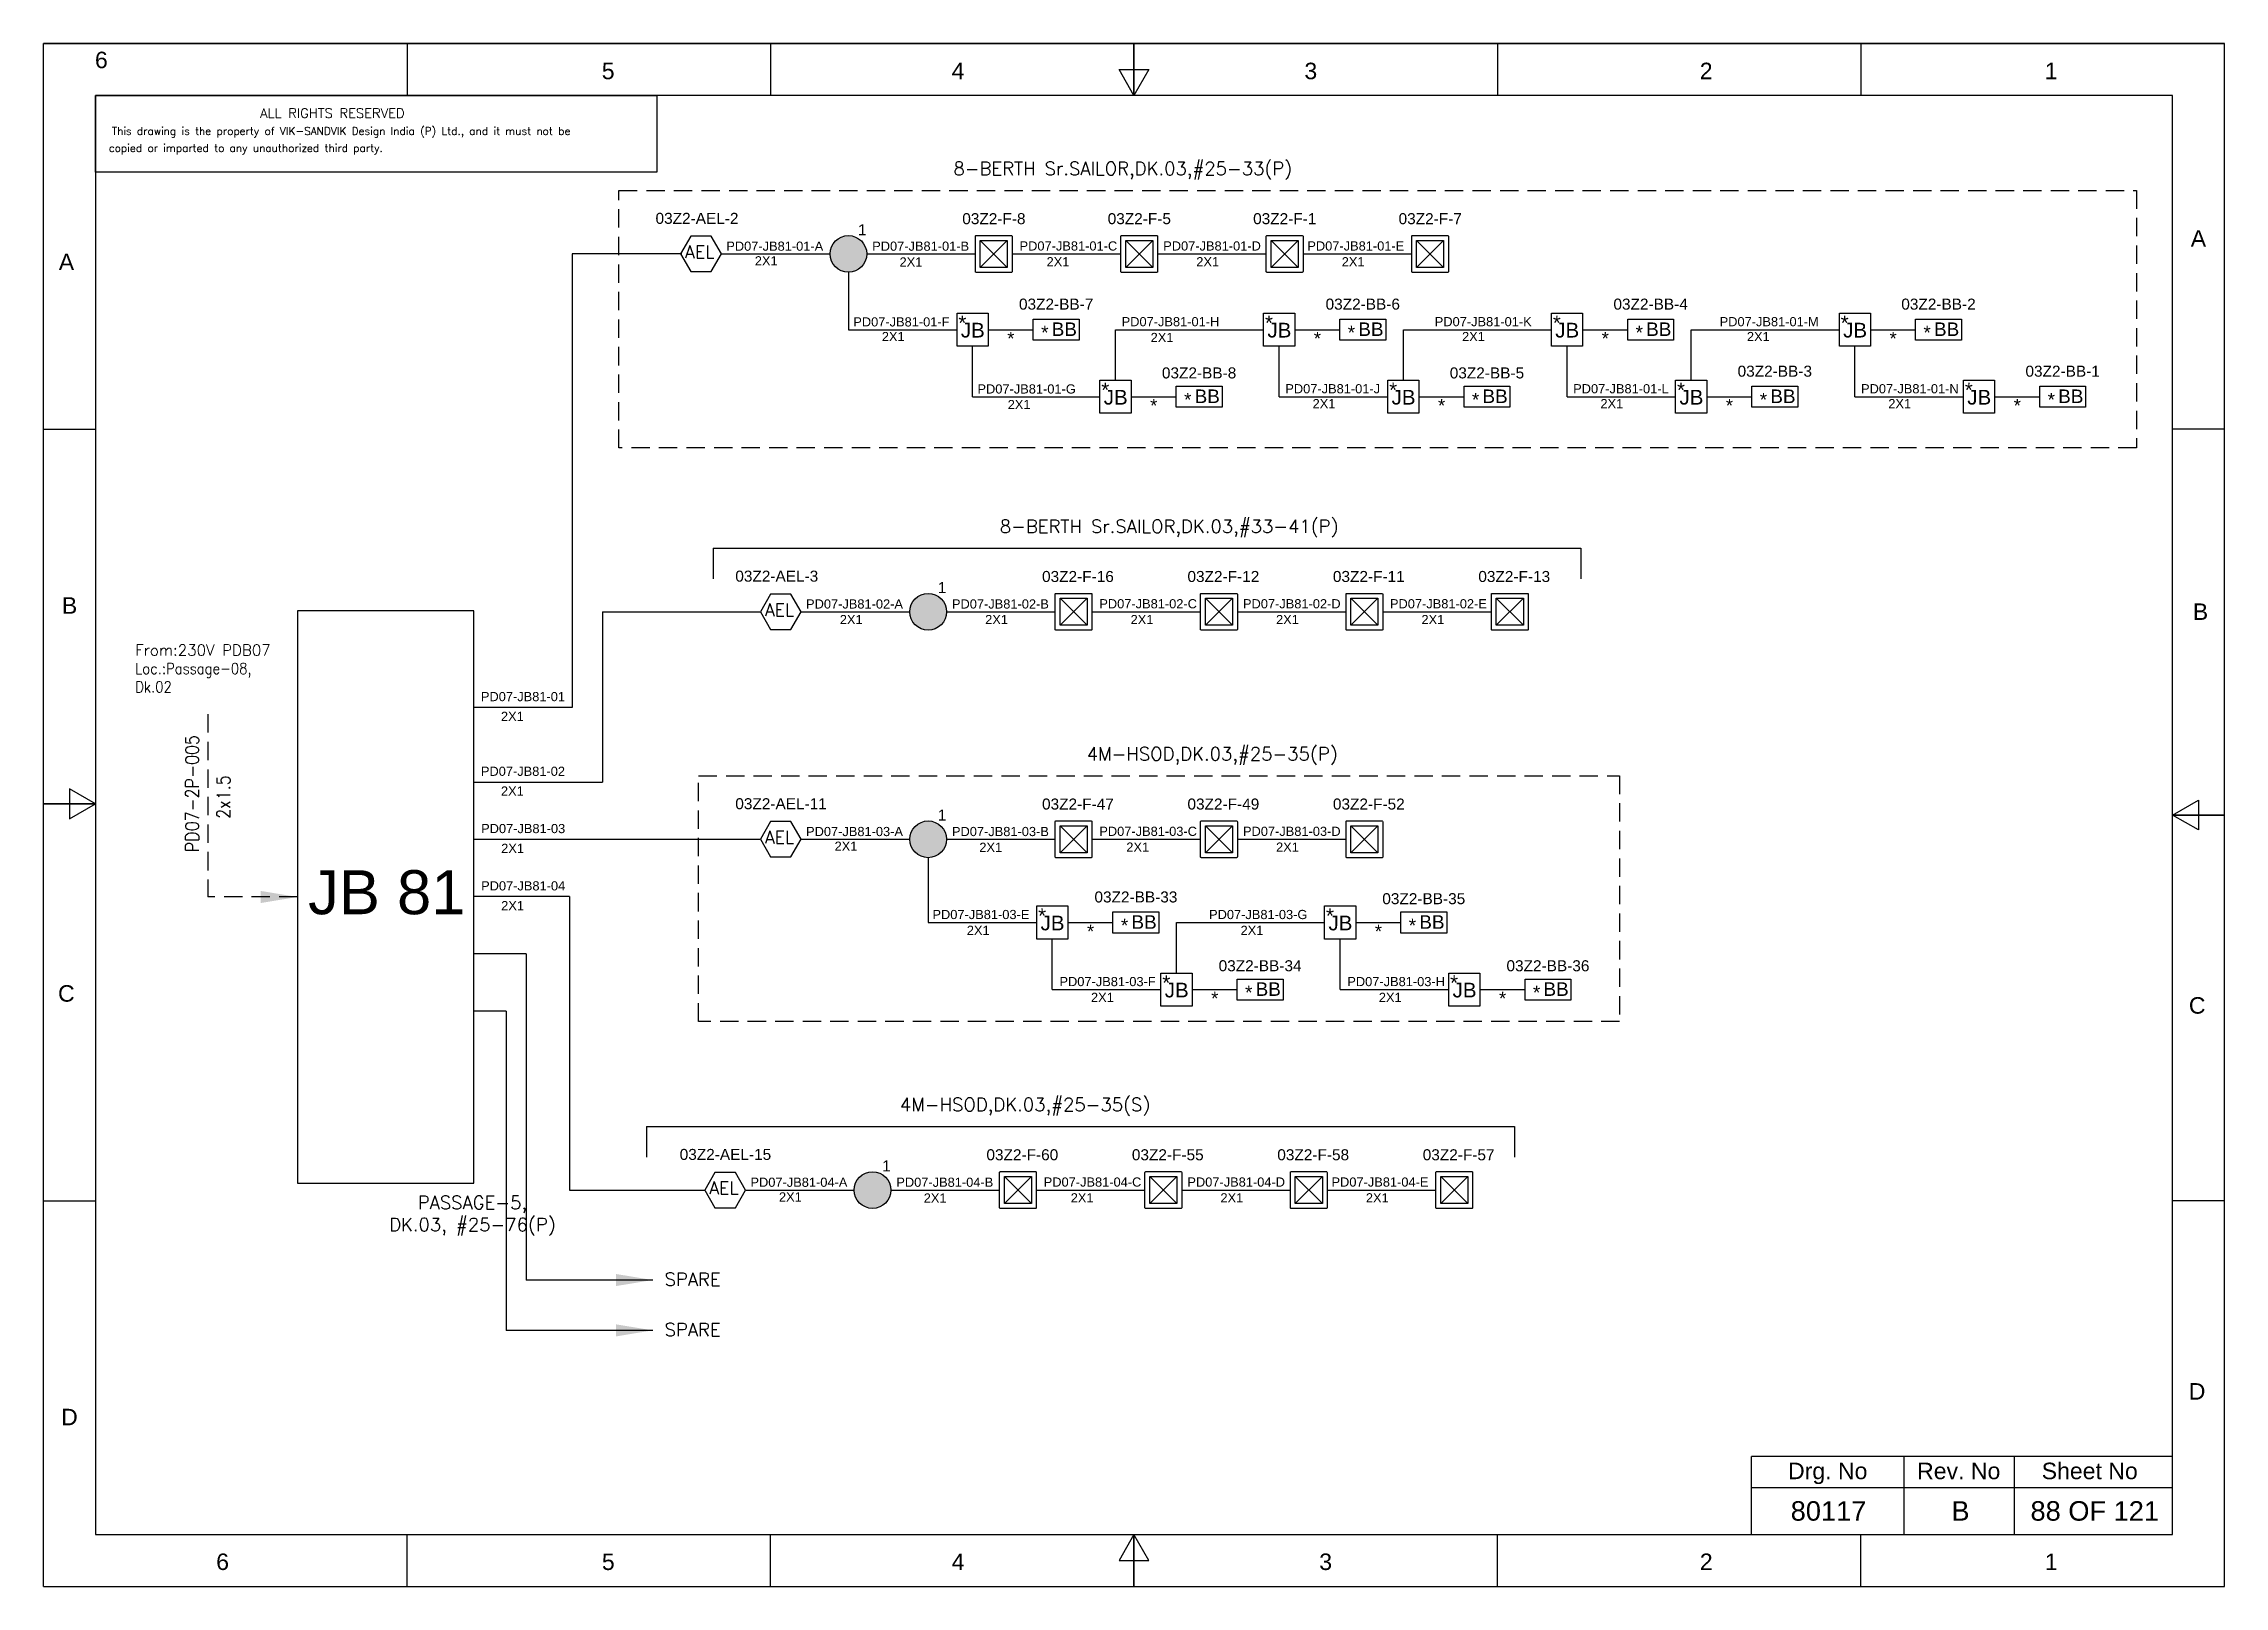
# Model space of a CAD drawing. Header units: inches. Extents: x -3311 to 1429, y -713 to 2436.
# Drawn here: x -1989.7 to -1692.7, y 98.9 to 309 of the extents above; entities that cross this region are included whole.
import ezdxf
from ezdxf.enums import TextEntityAlignment as Align

# ---------------------------------------------------------------- set-up
doc = ezdxf.new("R2010")
doc.units = ezdxf.units.IN
doc.linetypes.add('HIDDEN', pattern=[0.375, 0.25, -0.125])
doc.linetypes.add('SOLID', pattern=[0])
for name, color, linetype in [('BB', 7, 'Continuous'), ('Fmount', 7, 'Continuous'), ('LINE', 3, 'SOLID')]:
    doc.layers.add(name, color=color, linetype=linetype)
for name, color, linetype, lineweight in [('ELEC_TXT-025', 1, 'Continuous', 25), ('HEL-025', 1, 'Continuous', 25), ('HEL-035', 2, 'Continuous', 35)]:
    doc.layers.add(name, color=color, linetype=linetype, lineweight=lineweight)
doc.styles.add('_NORMAL', font='arial.ttf')
doc.styles.add('ROMAN S', font='romans.shx')
doc.styles.add('ROMANS', font='simplex.shx', dxfattribs={"width": 0.88})
doc.styles.get("Standard").update_dxf_attribs({"font": 'arial.ttf'})
doc.dimstyles.get("Standard").update_dxf_attribs({"dimtxt": 0.18, "dimasz": 0.18, "dimexe": 0.18, "dimexo": 0.0625, "dimgap": 0.09, "dimtad": 0, "dimtih": 1, "dimtoh": 1, "dimdec": 4, "dimzin": 0, "dimdsep": 46, "dimtxsty": 'Standard', "dimcen": 0.09, "dimadec": 0, "dimazin": 0, "dimtfac": 1, "dimtdec": 4, "dimtofl": 0, "dimtmove": 0, "dimatfit": 3, "dimfxl": 1, "dimtolj": 1, "dimtzin": 0, "dimarcsym": 0})

msp = doc.modelspace()

# ---------------------------------------------------------------- texts
at = {"color": 7}
for s, height, p in [('PD07-JB81-01-A', 1.25, (-1896.734282713462, 280.8067533427384, 0.0811827945563935)), ('2X1', 1.25, (-1892.851381465893, 278.8082459741591, 0.0541218630375612)), ('PD07-JB81-01-B', 1.25, (-1876.864603676447, 280.8067533427392, 0.1082437260751223)), ('2X1', 1.25, (-1873.136548828938, 278.6539952063295, 0.0541218630375612)), ('PD07-JB81-01-C', 1.25, (-1856.793852879856, 280.8346851252927, 0.1623655891126834)), ('2X1', 1.25, (-1853.119091345605, 278.6819269888829, 0.0811827945563417)), ('PD07-JB81-01-D', 1.25, (-1837.228953797881, 280.8346851252927, 0.189426520631464)), ('2X1', 1.25, (-1832.729299453345, 278.6819269888829, 0.0811827945563417)), ('PD07-JB81-01-E', 1.25, (-1817.600729039761, 280.8346851252924, 0.2435483836690485)), ('2X1', 1.25, (-1812.92268244709, 278.6819269888836, 0.0811827945563417)), ('PD07-JB81-01-F', 1.25, (-1879.438865707207, 270.4956239970143, 0.08118279455639348)), ('PD07-JB81-01-H', 1.25, (-1842.892103087578, 270.5235557795684, 0.216487452150268)), ('PD07-JB81-01-K', 1.25, (-1800.247799901377, 270.5235557795684, 0.216487452150268)), ('PD07-JB81-01-M', 1.25, (-1761.450564817865, 270.5235557795684, 0.216487452150268)), ('2X1', 1.25, (-1875.555964459638, 268.497116628435, 0.05412186303756118)), ('*', 1.8, (-1858.475816572119, 267.9611087312251, 0.05412186303756118)), ('2X1', 1.25, (-1838.943835699158, 268.370797643159, 0.05412186303756118)), ('*', 1.8, (-1816.718802505731, 267.9611087312248, 0.05412186303756118)), ('2X1', 1.25, (-1796.535251053034, 268.4971166284348, 0.05412186303756118)), ('*', 1.8, (-1777.515977712968, 267.9611087312248, 0.05412186303756118)), ('2X1', 1.25, (-1757.738015969522, 268.4971166284348, 0.05412186303756119)), ('*', 1.8, (-1738.313152920206, 267.9611087312248, 0.05412186303756118)), ('PD07-JB81-01-G', 1.25, (-1862.527755233819, 261.3636123179915, 0.08118279455639348)), ('PD07-JB81-01-J', 1.25, (-1820.600388768204, 261.3915441005459, 0.216487452150268)), ('PD07-JB81-01-L', 1.25, (-1781.397563975441, 261.3915441005459, 0.216487452150268)), ('PD07-JB81-01-N', 1.25, (-1742.194739182678, 261.3915441005459, 0.216487452150268)), ('2X1', 1.25, (-1858.409135446172, 259.2387859641367, 0.05412186303756118)), ('*', 1.8, (-1839.010516825104, 258.8290970522023, 0.05412186303756118)), ('2X1', 1.25, (-1816.887839919861, 259.3651049494122, 0.05412186303756118)), ('*', 1.8, (-1799.807692032341, 258.8290970522023, 0.05412186303756118)), ('2X1', 1.25, (-1777.685015127098, 259.3651049494122, 0.05412186303756118)), ('*', 1.8, (-1760.604867239578, 258.8290970522023, 0.05412186303756118)), ('2X1', 1.25, (-1738.482190334335, 259.3651049494122, 0.05412186303756118)), ('*', 1.8, (-1721.402042446815, 258.8290970522023, 0.05412186303756118)), ('PD07-JB81-02-A', 1.25, (-1885.871619383251, 232.085681060436, 0.0270609315188324)), ('PD07-JB81-02-B', 1.25, (-1866.001940346237, 232.0856810604364, 0.0270609315187806)), ('PD07-JB81-02-C', 1.25, (-1845.931189549645, 232.1136128429898, 0.0811827945563417)), ('PD07-JB81-02-D', 1.25, (-1826.36629046767, 232.1136128429898, 0.1082437260751222)), ('PD07-JB81-02-E', 1.25, (-1806.350688251812, 232.1136128429898, 0.1353046575938978)), ('2X1', 1.25, (-1881.275287141898, 229.9608547065809)), ('2X1', 1.25, (-1861.479870135643, 229.9608547065809)), ('2X1', 1.25, (-1841.673253129389, 229.9608547065809)), ('2X1', 1.25, (-1821.866636123134, 229.9608547065809)), ('2X1', 1.25, (-1802.060019116879, 229.9608547065809)), ('PD07-JB81-01', 1.25, (-1930.155480421984, 219.4713639728134)), ('2X1', 1.25, (-1927.424537681717, 216.7777201807685)), ('PD07-JB81-02', 1.25, (-1930.155480421984, 209.3043169428374)), ('2X1', 1.25, (-1927.424537681717, 206.6106731507925)), ('PD07-JB81-03', 1.25, (-1930.125246194016, 201.5026858069059)), ('PD07-JB81-03-A', 1.25, (-1885.871656003393, 201.100418091426, 0.0270609315188324)), ('PD07-JB81-03-B', 1.25, (-1866.00197696638, 201.1004180914265, 0.0541218630375611)), ('PD07-JB81-03-C', 1.25, (-1845.931226169788, 201.1283498739804, 0.1082437260751222)), ('PD07-JB81-03-D', 1.25, (-1826.366327087812, 201.1283498739804, 0.1353046575939028)), ('2X1', 1.25, (-1927.394303453749, 198.809042014861)), ('2X1', 1.25, (-1881.988754755824, 199.1019107228467)), ('2X1', 1.25, (-1862.27392211887, 198.9476599550166)), ('2X1', 1.25, (-1842.256464635538, 198.9755917375705, 0.0270609315187806)), ('2X1', 1.25, (-1821.866672743276, 198.9755917375705, 0.0270609315187806)), ('PD07-JB81-04', 1.25, (-1930.125246194016, 193.7010546709744)), ('2X1', 1.25, (-1927.394303453749, 191.0074108789294)), ('PD07-JB81-03-E', 1.25, (-1868.657916728315, 189.7989304837122, 0.1623655891127067)), ('PD07-JB81-03-G', 1.25, (-1830.98675249429, 189.7989304837119, 0.1353046575938977)), ('2X1', 1.25, (-1863.979870135643, 187.6461723473028)), ('*', 1.8, (-1847.613153241908, 187.2364834353687)), ('2X1', 1.25, (-1826.696083359355, 187.6461723473026)), ('*', 1.8, (-1808.410328449146, 187.2364834353684)), ('PD07-JB81-03-F', 1.25, (-1851.359428797188, 180.6669188046896, 0.1353046575938977)), ('PD07-JB81-03-H', 1.25, (-1812.156604004426, 180.6669188046894, 0.1353046575938977)), ('2X1', 1.25, (-1847.068759662254, 178.5141606682803)), ('*', 1.8, (-1830.702042768519, 178.1044717563459)), ('2X1', 1.25, (-1807.865934869492, 178.5141606682801)), ('*', 1.8, (-1791.499217975757, 178.1044717563457)), ('PD07-JB81-04-A', 1.25, (-1893.444682906503, 153.3439205438826, 0.0270609315188324)), ('PD07-JB81-04-B', 1.25, (-1873.575003869489, 153.3439205438826, 0.0541218630375611)), ('PD07-JB81-04-C', 1.25, (-1853.504253072897, 153.371852326437, 0.1082437260751222)), ('PD07-JB81-04-D', 1.25, (-1833.939353990922, 153.371852326437, 0.1353046575939028)), ('PD07-JB81-04-E', 1.25, (-1814.311129232802, 153.371852326437, 0.1894265206314873)), ('2X1', 1.25, (-1889.561781658934, 151.3454131753033)), ('2X1', 1.25, (-1869.84694902198, 151.1911624074728)), ('2X1', 1.25, (-1849.829491538646, 151.2190941900271, 0.0270609315187806)), ('2X1', 1.25, (-1829.439699646386, 151.2190941900271, 0.0270609315187806)), ('2X1', 1.25, (-1809.633082640131, 151.2190941900271, 0.0270609315187806))]:
    msp.add_text(s, height=height, dxfattribs=at).set_placement(p)
at = {"color": 7, "lineweight": 30}
msp.add_text('JB 81 ', height=6, dxfattribs=at).set_placement((-1941.808152844758, 193.4603638508515), align=Align.MIDDLE_CENTER)
at = {"color": 7}
for s, height, p in [('Sheet No', 2.245994999999999, (-1711.050202415909, 114.658533688661)), ('Drg. No', 2.245994999999999, (-1746.72921948874, 114.658533688661)), ('Rev. No', 2.245994999999999, (-1728.891603859798, 114.6585336886614)), ('80117', 2.65275, (-1746.621524076769, 109.2134179965233)), ('B', 2.65275, (-1728.650853493184, 109.2134179965242)), ('88 OF 121', 2.65275, (-1710.364335943207, 109.2134179965242))]:
    msp.add_text(s, height=height, dxfattribs=at).set_placement(p, align=Align.MIDDLE_CENTER)
at = {"color": 7, "char_height": 1.8, "attachment_point": 1, "style": '_NORMAL'}
for s, insert, width in [('{\\Fromans|c0;\\C2;8-BERTH Sr.SAILOR,DK.03,#25-33(P)}', (-1865.801687688419, 292.903793813749, 0.270241632271201), 74.39871652957832), ('{\\Fromans|c0;\\C2;8-BERTH Sr.SAILOR,DK.03,#33-41(P)}', (-1859.489757638115, 244.182721531447, 0.2161197692336398), 74.39871652957832), ('{\\Fromans|c0;\\C2;4M-HSOD,DK.03,#25-35(P)}', (-1847.646895025097, 213.1974585624362, 0.2161197692336398), 74.39871652957832), ('{\\Fromans|c0;\\C2;4M-HSOD,DK.03,#25-35(S)}', (-1873.08824709631, 165.4409610148927, 0.2161197692336398), 74.39871652957832), ('{\\Fromans|c0;\\C2;SPARE}', (-1905.134404152139, 141.6494904719302), 8.165826236390785), ('{\\Fromans|c0;\\C2;SPARE}', (-1905.134404152139, 134.7938615721314), 8.165826236390785)]:
    msp.add_mtext(s, dxfattribs=dict(at, insert=insert, width=width))
at = {"color": 7, "insert": (-1977.227751331196, 227.1704738110734), "char_height": 1.5, "width": 36.88843007146136, "attachment_point": 1}
msp.add_mtext('{\\Fromans|c0;\\C2;From:230V PDB07 \\P\\Fsimplex|c0;\\W0.88;Loc.:Passage-08,      \\PDk.02}', dxfattribs=at)
at = {"color": 7, "insert": (-1970.393386733062, 198.9086192963514), "char_height": 1.8, "width": 17.12963194783359, "attachment_point": 1, "rotation": 90, "style": '_NORMAL'}
msp.add_mtext('{\\Fromans|c0;\\W0.88;PD07-2P-005}', dxfattribs=at)
at = {"color": 7, "insert": (-1966.122435332924, 203.4704639016841), "char_height": 1.8, "attachment_point": 1, "rotation": 90, "style": '_NORMAL'}
msp.add_mtext('{\\Fsimplex|c0;\\W0.88;2x1.5}', dxfattribs=at)
at = {"color": 7, "insert": (-1942.652537381195, 152.0988591418959), "char_height": 1.8, "attachment_point": 1, "style": '_NORMAL'}
msp.add_mtext('\\pxqc;{\\Fromans|c0;\\C2;PASSAGE-5, \\PDK.03, #25-76(P)}', dxfattribs=at)

# ---------------------------------------------------------------- blocks, each defined once
blk = doc.blocks.new('fr')
at = {"color": 7, "linetype": 'Continuous'}
for p, q in [((33763.99041882888, 4500.404704292372), (33466.99094982888, 4500.404704292372)), ((33466.99094982888, 4500.404704292372), (33763.99041882888, 4500.404704292372)), ((33466.99094982888, 4290.333634292372), (33466.99094982888, 4500.404704292372)), ((33516.49086132888, 4500.404704292372), (33516.49086132888, 4493.331604292372)), ((33565.99077282888, 4500.404704292372), (33565.99077282888, 4493.331604292372)), ((33615.49068432888, 4500.404704292372), (33615.49068432888, 4493.331604292372)), ((33615.49068432888, 4493.331604292372), (33615.49068432888, 4500.404704292372)), ((33615.49068432888, 4500.404704292372), (33615.49068432888, 4493.331604292372)), ((33664.99059582888, 4500.404704292372), (33664.99059582888, 4493.331604292372)), ((33714.49050732888, 4500.404704292372), (33714.49050732888, 4493.331604292372)), ((33763.99041882888, 4290.333634292372), (33763.99041882888, 4500.404704292372)), ((33763.99041882888, 4290.333634292372), (33763.99041882888, 4500.404704292372)), ((33615.49068432888, 4493.331604292372), (33613.44882182088, 4496.868154292371)), ((33613.44882182088, 4496.868154292371), (33617.53254683689, 4496.868154292371)), ((33617.53254683689, 4496.868154292371), (33615.49068432888, 4493.331604292372)), ((33756.91731882888, 4493.331604292372), (33474.06404982888, 4493.331604292372)), ((33474.06404982888, 4493.331604292372), (33474.06404982888, 4297.406734292372)), ((33756.91731882888, 4297.406734292372), (33756.91731882888, 4493.331604292372)), ((33466.99094982888, 4447.886936792373), (33474.06404982888, 4447.886936792373)), ((33763.99041882888, 4447.886936792373), (33756.91731882888, 4447.886936792373)), ((33474.06404982888, 4396.869169292371), (33470.52749982888, 4398.911031800373)), ((33470.52749982888, 4398.911031800373), (33470.52749982888, 4394.827306784372)), ((33466.99094982888, 4396.869169292371), (33474.06404982888, 4396.869169292371)), ((33474.06404982888, 4396.869169292371), (33466.99094982888, 4396.869169292371)), ((33466.99094982888, 4396.869169292371), (33474.06404982888, 4396.869169292371)), ((33470.52749982888, 4394.827306784372), (33474.06404982888, 4396.869169292371)), ((33756.91731882888, 4395.369169292371), (33760.45386882887, 4397.411031800371)), ((33760.45386882887, 4397.411031800371), (33760.45386882887, 4393.327306784372)), ((33763.99041882888, 4395.369169292371), (33756.91731882888, 4395.369169292371)), ((33760.45386882887, 4393.327306784372), (33756.91731882888, 4395.369169292371)), ((33756.91731882888, 4395.369169292371), (33763.99041882888, 4395.369169292371)), ((33763.99041882888, 4395.369169292371), (33756.91731882888, 4395.369169292371)), ((33466.99094982888, 4342.851401792372), (33474.06404982888, 4342.851401792372)), ((33763.99041882888, 4342.851401792372), (33756.91731882888, 4342.851401792372)), ((33474.06404982888, 4297.406734292372), (33756.91731882888, 4297.406734292372)), ((33516.49086132888, 4290.333634292372), (33516.49086132888, 4297.406734292372)), ((33565.99077282888, 4290.333634292372), (33565.99077282888, 4297.406734292372)), ((33615.49068432888, 4297.406734292372), (33613.44882182088, 4293.870184292372)), ((33615.49068432888, 4290.333634292372), (33615.49068432888, 4297.406734292372)), ((33617.53254683689, 4293.870184292372), (33615.49068432888, 4297.406734292372)), ((33615.49068432888, 4297.406734292372), (33615.49068432888, 4290.333634292372)), ((33615.49068432888, 4290.333634292372), (33615.49068432888, 4297.406734292372)), ((33664.99059582888, 4290.333634292372), (33664.99059582888, 4297.406734292372)), ((33714.49050732888, 4290.333634292372), (33714.49050732888, 4297.406734292372)), ((33613.44882182088, 4293.870184292372), (33617.53254683689, 4293.870184292372)), ((33466.99094982888, 4290.333634292372), (33763.99041882888, 4290.333634292372)), ((33466.99094982888, 4290.333634292372), (33763.99041882888, 4290.333634292372))]:
    blk.add_line(p, q, dxfattribs=at)
at = {"color": 7, "style": '_NORMAL'}
for s, p in [('6', (33474.85554122253, 4498.184568051995)), ('5', (33543.88086868043, 4496.684568051995)), ('4', (33591.52292783513, 4496.684568051995)), ('3', (33639.57026672662, 4496.684568051994)), ('2', (33693.41447692277, 4496.684568051995)), ('1', (33740.39470872623, 4496.684568051995)), ('A', (33760.45386882887, 4473.878661882723)), ('A', (33470.10256842159, 4470.684646417788)), ('B', (33470.52499920517, 4423.895143770592)), ('B', (33760.73536651571, 4423.056339053171)), ('C', (33470.08476970382, 4371.074991954313)), ('C', (33760.28539060379, 4369.440827315858)), ('D', (33760.2726824658, 4316.886883350412)), ('D', (33470.50885169667, 4313.392487638034)), ('6', (33491.36728552911, 4293.686598051996)), ('5', (33543.89261298701, 4293.686598051996)), ('4', (33591.53467214172, 4293.686598051996)), ('3', (33641.59491144936, 4293.686598051996)), ('2', (33693.42622122935, 4293.686598051996)), ('1', (33740.40645303282, 4293.686598051996))]:
    blk.add_text(s, height=2.245709249999999, dxfattribs=at).set_placement(p, align=Align.MIDDLE_CENTER)
blk = doc.blocks.new('A$C4BAD7D21')
at = {"layer": 'HEL-025'}
blk.add_lwpolyline([(-34000.00013845507, -7.23888515495e-05), (-34000.00013845501, 2086.008166713233), (-18713.72949524718, 2086.008166713277), (-18713.72949524724, -7.23888078937e-05)], close=True, dxfattribs=at)
at = {"layer": 'HEL-025', "style": 'ROMANS'}
for s, p in [('This drawing is the property of VIK-SANDVIK Design India (P) Ltd., and it must not be', (-33557.56104603212, 1015.847137906297)), (' copied or imparted to any unauthorized third party.', (-33784.71575493622, 550.1417873854515))]:
    blk.add_text(s, height=210, dxfattribs=at).set_placement(p)
at = {"layer": 'HEL-035', "style": 'ROMANS'}
blk.add_text('     ALL RIGHTS RESERVED', height=262.5, dxfattribs=at).set_placement((-30497.35732344113, 1475.667350434829))
blk = doc.blocks.new('FIXED_KEY_SWITCH')
h = blk.add_hatch(color=1)
h.dxf.hatch_style = 1
edge = h.paths.add_edge_path()
edge.add_arc((848.1293472096052, 1737.458094578189), 2.5, 0, 360)
at = {"color": 1}
blk.add_circle((848.1293472096052, 1737.458094578189), 2.5, dxfattribs=at)
at = {"color": 7, "insert": (849.4370786624187, 1741.499464984656), "char_height": 1.5, "attachment_point": 1, "style": '_NORMAL'}
blk.add_mtext_dynamic_manual_height_columns('1', width=1.5, gutter_width=7.5, heights=[0], dxfattribs=at)
blk = doc.blocks.new('SWT')
blk.add_blockref('FIXED_KEY_SWITCH', (0, 0))
blk.add_attdef('TAG_NO', (844.5529265958943, 1741.112352781243), '', height=1.5)
blk = doc.blocks.new('AEL')
at = {"color": 4}
blk.add_lwpolyline([(989.9752931674598, -190.0937488762077), (992.7522595313308, -190.0937488762077), (994.140742713266, -187.6888254596407), (992.7522595313308, -185.2839020430737), (989.9752931674598, -185.2839020430737), (988.5868099855245, -187.6888254596407)], close=True, dxfattribs=at)
at = {"color": 4, "style": 'ROMANS'}
blk.add_text('AEL', height=1.725, dxfattribs=at).set_placement((989.1959836497424, -188.2711585409042))
blk = doc.blocks.new('AEL_L')
blk.add_blockref('AEL', (0, 0))
blk.add_attdef('TAG_NO', (986.5509174898416, -183.5896636619281), '', height=1.5)
blk = doc.blocks.new('LED FLUSH MOUNT')
for p, q in [((114817.5814173525, 79431.82363872256), (114604.2757797349, 79218.75747545897)), ((114604.2757797349, 79431.82363872256), (114817.5814173525, 79218.75747545897))]:
    blk.add_line(p, q)
blk.add_lwpolyline([(114571.9285985437, 79470.29055709078), (114849.9285985437, 79470.29055709078, -0.4142135623730951), (114855.9285985437, 79464.29055709078), (114855.9285985437, 79186.29055709078, -0.4142135623730951), (114849.9285985437, 79180.29055709078), (114571.9285985437, 79180.29055709078, -0.4142135623730951), (114565.9285985437, 79186.29055709078), (114565.9285985437, 79464.29055709078, -0.4142135623730951)], format="xyb", close=True)
blk.add_lwpolyline([(114604.2757797349, 79431.82363872256), (114817.5814173525, 79431.82363872256), (114817.5814173525, 79218.75747545897), (114604.2757797349, 79218.75747545897)], close=True)
blk = doc.blocks.new('LED Flush Mounted Light 22W')
blk.add_blockref('LED FLUSH MOUNT', (0, 0))
at = {"style": 'ROMANS', "width": 0.7}
blk.add_attdef('TAG_NO.:', (113905.2667606234, 79578.64476839203), '', height=250, dxfattribs=at)
blk = doc.blocks.new('JB')
blk.add_lwpolyline([(1661.354836109819, 1973.015490007485), (1665.586223044087, 1973.015490007485), (1665.586223044087, 1968.503420436695), (1661.354836109819, 1968.503420436695)], close=True)
at = {"color": 7}
for s, p in [('*', (1661.53748470097, 1970.678877920027)), ('JB', (1661.872987417942, 1969.694719180602))]:
    blk.add_text(s, height=2, dxfattribs=at).set_placement(p)
blk = doc.blocks.new('JB_FOR_BUNKLIGHT')
blk.add_blockref('JB', (0, 0))
blk.add_attdef('TAG_NO:', (1659.455903581978, 1975.187334368848), '', height=1.5)
blk = doc.blocks.new('bunk_light')
blk.add_lwpolyline([(17772.6153376319, 202985.8680182989), (18111.61633732123, 202985.8680182989), (18111.61633732123, 202830.1958095438), (17772.6153376319, 202830.1958095438)], close=True)
at = {"char_height": 100, "attachment_point": 1}
for s, insert in [('*', (17831.10352993814, 202936.6558869556)), ('BB', (17909.15859820797, 202961.6062440904))]:
    blk.add_mtext_dynamic_manual_height_columns(s, width=182.5954301011697, gutter_width=7.5, heights=[0], dxfattribs=dict(at, insert=insert))
blk = doc.blocks.new('LED_BUNK _LIGHT')
at = {"xscale": 0.8, "yscale": 0.8, "zscale": 0.8}
blk.add_blockref('bunk_light', (4435.88410588033, 38936.16159859719), dxfattribs=at)
at = {"style": 'ROMAN S', "width": 0.7}
blk.add_attdef('TAG_NO:', text='', height=250, dxfattribs=at).set_placement((18766.52006118232, 201415.2856696852), align=Align.CENTER)

# ---------------------------------------------------------------- linework, layer by layer
for p, q in [((-1917.726350656428, 280.3689263968682, 0.05412186303755995), (-1917.726350656428, 218.6312693114623)), ((-1902.779275242617, 280.3689263968682, 0.0541218630375612), (-1917.726350656428, 280.3689263968682, 0.0541218630375612)), ((-1861.080988380062, 270.057797051144, 0.05412186303756118), (-1854.935397237283, 270.057797051144, 0.05412186303756118)), ((-1819.323974313675, 270.0577970511437, 0.05412186303756118), (-1813.178383170896, 270.0577970511437, 0.05412186303756118)), ((-1780.121149520912, 270.0577970511437, 0.05412186303756118), (-1773.975558378133, 270.0577970511437, 0.05412186303756118)), ((-1740.918324728149, 270.0577970511437, 0.05412186303756118), (-1734.77273358537, 270.0577970511437, 0.05412186303756118)), ((-1841.615688633048, 260.9257853721212, 0.05412186303756118), (-1835.470097490268, 260.9257853721212, 0.05412186303756118)), ((-1802.412863840285, 260.9257853721212, 0.05412186303756118), (-1796.267272697506, 260.9257853721212, 0.05412186303756118)), ((-1763.210039047522, 260.9257853721212, 0.05412186303756118), (-1757.064447904743, 260.9257853721212, 0.05412186303756118)), ((-1724.007214254759, 260.9257853721212, 0.05412186303756118), (-1717.86162311198, 260.9257853721212, 0.05412186303756118)), ((-1898.541185371565, 240.3043826083849), (-1780.346219688229, 240.3043826083854)), ((-1931.102466772975, 200.6625911455549), (-1906.171086145046, 200.6625911455553)), ((-1918.073998370201, 192.8609600096233), (-1931.132701000943, 192.8609600096233)), ((-1918.073998370201, 192.8609600096233), (-1918.073998370201, 152.9060935980114)), ((-1850.218325049852, 189.3331717552875), (-1844.072733907073, 189.3331717552875)), ((-1811.01550025709, 189.3331717552873), (-1804.869909114311, 189.3331717552873)), ((-1923.997718872978, 185.0593288736909), (-1931.132701000943, 185.0593288736909)), ((-1923.997718872978, 185.0593288736913), (-1923.997718872978, 140.6524966697998)), ((-1833.307214576462, 180.2011600762648), (-1827.161623433683, 180.2011600762648)), ((-1794.104389783701, 180.2011600762646), (-1787.958798640921, 180.2011600762646)), ((-1926.719203431453, 177.2576977377584), (-1931.132701000943, 177.2576977377584)), ((-1926.719203431453, 177.2576977377593), (-1926.719203431453, 133.796867770001)), ((-1907.602327002497, 161.5626220918306), (-1789.407361319162, 161.5626220918312))]:
    msp.add_line(p, q)
at = {"color": 7, "linetype": 'Continuous'}
for p, q in [((-1699.783558475687, 116.6071690350345), (-1757.102432979402, 116.6071690350345)), ((-1757.102432979402, 106.0113942194794), (-1757.102432979402, 116.6071690350345)), ((-1736.329831323826, 106.0113942194794), (-1736.329831323826, 116.6071690350345)), ((-1721.313561568206, 106.0113942194794), (-1721.313561568206, 116.6071690350345)), ((-1757.102432979402, 112.4243739635567), (-1699.783558475687, 112.4243739635567))]:
    msp.add_line(p, q, dxfattribs=at)
at = {"linetype": 'HIDDEN', "ltscale": 10, "elevation": 0.0541218630375612}
msp.add_lwpolyline([(-1911.361874638893, 289.0254548906869), (-1704.659714631725, 289.0254548906869), (-1704.659714631725, 253.9501808555806), (-1911.361874638893, 253.9501808555806)], close=True, dxfattribs=at)
msp.add_lwpolyline([(-1931.132701000943, 231.7616122571199), (-1955.134977256122, 231.7616122571199), (-1955.134977256122, 153.8606929709285), (-1931.132701000943, 153.8606929709285)], close=True)
at = {"linetype": 'HIDDEN', "ltscale": 10}
msp.add_lwpolyline([(-1967.339944029191, 217.6889459310514), (-1967.339944029191, 192.8111526140242)], dxfattribs=at)
msp.add_lwpolyline([(-1900.522293571438, 209.3191196393741), (-1775.077072416382, 209.3191196393741), (-1775.077072416382, 175.8540723416659), (-1900.522293571438, 175.8540723416659)], close=True, dxfattribs=at)
msp.add_lwpolyline([(-1906.171086145046, 200.6625911455553), (-1892.094515344513, 200.6625911455553)])
at = {"layer": 'LINE', "color": 0}
for p, q in [((-1897.40320932684, 280.3689263968682, 0.0541218630375612), (-1882.607792320585, 280.3689263968682, 0.0541218630375612)), ((-1877.607792320585, 280.3689263968682, 0.0811827945563417), (-1862.81237531433, 280.3689263968682, 0.0811827945563417)), ((-1857.80117531433, 280.3689263968682, 0.0811827945563417), (-1843.005758308075, 280.3689263968682, 0.0811827945563417)), ((-1837.994558308075, 280.3689263968682, 0.0811827945563417), (-1823.199141301821, 280.3689263968682, 0.0811827945563417)), ((-1818.187941301821, 280.3689263968679, 0.0811827945563417), (-1803.392524295566, 280.3689263968679, 0.0811827945563417)), ((-1880.107792320585, 277.8689263968688, 0.0541218630375612), (-1880.107792320584, 270.0577970511441, 0.0541218630375612)), ((-1880.107792320585, 270.0577970511441, 0.05412186303756118), (-1865.31237531433, 270.0577970511441, 0.05412186303756118)), ((-1863.196681847196, 260.9257853721215, 0.05412186303756118), (-1863.196681847196, 267.8017622657489, 0.05412186303756118)), ((-1843.731382100182, 270.0577970511438, 0.05412186303756118), (-1823.555361247942, 270.0577970511438, 0.05412186303756118)), ((-1843.731382100182, 263.1818201575163, 0.05412186303756118), (-1843.731382100182, 270.0577970511438, 0.05412186303756118)), ((-1821.439667780808, 260.9257853721213, 0.05412186303756118), (-1821.439667780808, 267.8017622657487, 0.05412186303756118)), ((-1804.528557307419, 270.0577970511438, 0.05412186303756118), (-1784.352536455179, 270.0577970511438, 0.05412186303756118)), ((-1804.528557307419, 263.1818201575163, 0.05412186303756118), (-1804.528557307419, 270.0577970511438, 0.05412186303756118)), ((-1782.236842988045, 260.9257853721213, 0.05412186303756118), (-1782.236842988045, 267.8017622657487, 0.05412186303756118)), ((-1765.325732514656, 270.0577970511438, 0.05412186303756118), (-1745.149711662417, 270.0577970511438, 0.05412186303756118)), ((-1765.325732514656, 263.1818201575163, 0.05412186303756118), (-1765.325732514656, 270.0577970511438, 0.05412186303756118)), ((-1743.034018195282, 260.9257853721213, 0.05412186303756118), (-1743.034018195282, 267.8017622657487, 0.05412186303756118)), ((-1863.196681847196, 260.9257853721215, 0.05412186303756118), (-1845.847075567316, 260.9257853721215, 0.05412186303756118)), ((-1821.439667780808, 260.9257853721213, 0.05412186303756118), (-1806.644250774553, 260.9257853721213, 0.05412186303756118)), ((-1782.236842988045, 260.9257853721213, 0.05412186303756118), (-1767.44142598179, 260.9257853721213, 0.05412186303756118)), ((-1743.034018195282, 260.9257853721213, 0.05412186303756118), (-1728.238601189028, 260.9257853721213, 0.05412186303756118)), ((-1898.541185371566, 240.3043826083849), (-1898.541185371566, 236.1148327995793)), ((-1780.346219688229, 240.3043826083853), (-1780.346219688229, 236.1148327995797)), ((-1913.597130563153, 231.6478541145661), (-1892.094478724371, 231.6478541145662)), ((-1913.597130563153, 231.6478541145661), (-1913.597130563153, 208.464222281486)), ((-1886.540545996629, 231.6478541145657), (-1871.745128990374, 231.6478541145657)), ((-1866.745128990374, 231.6478541145652), (-1851.949711984119, 231.6478541145652)), ((-1846.938511984119, 231.6478541145652), (-1832.143094977864, 231.6478541145652)), ((-1827.131894977864, 231.6478541145652), (-1812.33647797161, 231.6478541145652)), ((-1807.32527797161, 231.6478541145652), (-1792.529860965355, 231.6478541145652)), ((-1917.726350656428, 218.6312693114623), (-1931.132701000944, 218.6312693114623)), ((-1931.132701000943, 208.464222281486), (-1913.597130563153, 208.4642222814859)), ((-1886.540582616771, 200.6625911455558), (-1871.745165610517, 200.6625911455558)), ((-1866.745165610517, 200.6625911455558, 0.0270609315187806), (-1851.949748604263, 200.6625911455558, 0.0270609315187806)), ((-1846.938548604262, 200.6625911455558, 0.0270609315187806), (-1832.143131598007, 200.6625911455558, 0.0270609315187806)), ((-1827.131931598007, 200.6625911455558, 0.0270609315187806), (-1812.336514591753, 200.6625911455558, 0.0270609315187806)), ((-1869.245128990374, 198.1625911455558), (-1869.245128990374, 189.3331717552876)), ((-1869.245128990374, 189.3331717552877), (-1854.449711984119, 189.3331717552877)), ((-1835.422908043597, 189.3331717552874), (-1815.246887191357, 189.3331717552874)), ((-1835.422908043597, 182.4571948616599), (-1835.422908043597, 189.3331717552874)), ((-1852.334018516985, 180.2011600762651), (-1852.334018516985, 187.0771369698925)), ((-1813.131193724223, 180.2011600762648), (-1813.131193724223, 187.0771369698923)), ((-1852.334018516985, 180.2011600762651), (-1837.53860151073, 180.2011600762651)), ((-1813.131193724223, 180.2011600762649), (-1798.335776717968, 180.2011600762649)), ((-1907.602327002498, 161.5626220918306), (-1907.602327002498, 157.373072283025)), ((-1789.407361319162, 161.5626220918311), (-1789.407361319162, 157.3730722830255)), ((-1918.073998370201, 152.9060935980114), (-1899.667542247623, 152.9060935980114)), ((-1894.113609519881, 152.9060935980123), (-1879.318192513626, 152.9060935980123)), ((-1874.318192513626, 152.9060935980123, 0.0270609315187806), (-1859.522775507371, 152.9060935980123, 0.0270609315187806)), ((-1854.511575507371, 152.9060935980123, 0.0270609315187806), (-1839.716158501116, 152.9060935980123, 0.0270609315187806)), ((-1834.704958501117, 152.9060935980123, 0.0270609315187806), (-1819.909541494861, 152.9060935980123, 0.0270609315187806)), ((-1814.898341494862, 152.9060935980123, 0.0270609315187806), (-1800.102924488607, 152.9060935980123, 0.0270609315187806))]:
    msp.add_line(p, q, dxfattribs=at)

# ---------------------------------------------------------------- block references
for name, p in [('fr', (-35456.70087730457, -4191.395340072893)), ('SWT', (-2728.23713953019, -1457.08916818132, 0.0541218630375612)), ('JB_FOR_BUNKLIGHT', (-3526.667211424149, -1700.701658170946, 0.05412186303756118)), ('JB_FOR_BUNKLIGHT', (-3484.910197357761, -1700.701658170946, 0.05412186303756118)), ('JB_FOR_BUNKLIGHT', (-3445.707372564998, -1700.701658170946, 0.05412186303756118)), ('JB_FOR_BUNKLIGHT', (-3406.504547772236, -1700.701658170946, 0.05412186303756118)), ('JB_FOR_BUNKLIGHT', (-3507.201911677135, -1709.833669849969, 0.05412186303756118)), ('JB_FOR_BUNKLIGHT', (-3467.999086884372, -1709.833669849969, 0.05412186303756118)), ('JB_FOR_BUNKLIGHT', (-3428.796262091609, -1709.833669849969, 0.05412186303756118)), ('JB_FOR_BUNKLIGHT', (-3389.593437298846, -1709.833669849969, 0.05412186303756118)), ('SWT', (-2717.374476199979, -1505.810240463623)), ('SWT', (-2717.374512820123, -1536.795503432633)), ('JB_FOR_BUNKLIGHT', (-3515.804548093938, -1781.426283466802)), ('JB_FOR_BUNKLIGHT', (-3476.601723301176, -1781.426283466803)), ('JB_FOR_BUNKLIGHT', (-3498.89343762055, -1790.558295145825)), ('JB_FOR_BUNKLIGHT', (-3459.690612827788, -1790.558295145826)), ('SWT', (-2724.947539723231, -1584.552000980178))]:
    msp.add_blockref(name, p)
ref = msp.add_blockref('AEL_L', (-2891.543952040107, 468.0577518565088, 0.0541218630375612))
ref.add_attrib('TAG_NO', '03Z2-AEL-2', (-1906.371719998822, 284.4680881945806, 0.0541218630375612), dxfattribs={"color": 4, "height": 1.5})
ref = msp.add_blockref('AEL_L', (-2880.681288709895, 419.3366795742066))
ref.add_attrib('TAG_NO', '03Z2-AEL-3', (-1895.509056668611, 235.7470159122786), dxfattribs={"color": 4, "height": 1.5})
ref = msp.add_blockref('AEL_L', (-2880.681325330038, 388.3514166051959))
ref.add_attrib('TAG_NO', '03Z2-AEL-11', (-1895.509093288754, 204.7617529432682), dxfattribs={"color": 4, "height": 1.5})
ref = msp.add_blockref('AEL_L', (-2888.254352233148, 340.5949190576521))
ref.add_attrib('TAG_NO', '03Z2-AEL-15', (-1903.082120191863, 157.0052553957248), dxfattribs={"color": 4, "height": 1.5})
at = {"layer": 'BB'}
ref = msp.add_blockref('LED_BUNK _LIGHT', (-2284.723012939997, -4367.032210417934, 0.05412186303756118), dxfattribs=dict(at, xscale=0.02304, yscale=0.02304, zscale=0.02304))
ref.add_attrib('TAG_NO:', '03Z2-BB-7', dxfattribs={"layer": '0', "height": 1.5}).set_placement((-1851.810577089948, 272.337943881821, 0.05412419947943989), align=Align.BOTTOM_CENTER)
ref = msp.add_blockref('LED_BUNK _LIGHT', (-2242.96599887361, -4367.032210417934, 0.05412186303756118), dxfattribs=dict(at, xscale=0.02304, yscale=0.02304, zscale=0.02304))
ref.add_attrib('TAG_NO:', '03Z2-BB-6', dxfattribs={"layer": '0', "height": 1.5}).set_placement((-1810.053563023561, 272.3379438818208, 0.05412419947943989), align=Align.BOTTOM_CENTER)
ref = msp.add_blockref('LED_BUNK _LIGHT', (-2203.763174080847, -4367.032210417934, 0.05412186303756118), dxfattribs=dict(at, xscale=0.02304, yscale=0.02304, zscale=0.02304))
ref.add_attrib('TAG_NO:', '03Z2-BB-4', dxfattribs={"layer": '0', "height": 1.5}).set_placement((-1770.850738230798, 272.337943881821, 0.05412419947943989), align=Align.BOTTOM_CENTER)
ref = msp.add_blockref('LED_BUNK _LIGHT', (-2164.560349288084, -4367.032210417934, 0.05412186303756118), dxfattribs=dict(at, xscale=0.02304, yscale=0.02304, zscale=0.02304))
ref.add_attrib('TAG_NO:', '03Z2-BB-2', dxfattribs={"layer": '0', "height": 1.5}).set_placement((-1731.647913438035, 272.337943881821, 0.05412419947943989), align=Align.BOTTOM_CENTER)
ref = msp.add_blockref('LED_BUNK _LIGHT', (-2265.257713192982, -4376.164222096957, 0.05412186303756118), dxfattribs=dict(at, xscale=0.02304, yscale=0.02304, zscale=0.02304))
ref.add_attrib('TAG_NO:', '03Z2-BB-8', dxfattribs={"layer": '0', "height": 1.5}).set_placement((-1832.345277342932, 262.9716847206453, 0.05412419947943989), align=Align.BOTTOM_CENTER)
ref = msp.add_blockref('LED_BUNK _LIGHT', (-2226.054888400219, -4376.164222096957, 0.05412186303756118), dxfattribs=dict(at, xscale=0.02304, yscale=0.02304, zscale=0.02304))
ref.add_attrib('TAG_NO:', '03Z2-BB-5', dxfattribs={"layer": '0', "height": 1.5}).set_placement((-1793.142452550169, 262.9716847206453, 0.05412419947943989), align=Align.BOTTOM_CENTER)
ref = msp.add_blockref('LED_BUNK _LIGHT', (-2186.852063607456, -4376.164222096956, 0.05412186303756118), dxfattribs=dict(at, xscale=0.02304, yscale=0.02304, zscale=0.02304))
ref.add_attrib('TAG_NO:', '03Z2-BB-3', dxfattribs={"layer": '0', "height": 1.5}).set_placement((-1753.939627757407, 263.2059322027985, 0.05412419947943989), align=Align.BOTTOM_CENTER)
ref = msp.add_blockref('LED_BUNK _LIGHT', (-2147.649238814693, -4376.164222096956, 0.05412186303756118), dxfattribs=dict(at, xscale=0.02304, yscale=0.02304, zscale=0.02304))
ref.add_attrib('TAG_NO:', '03Z2-BB-1', dxfattribs={"layer": '0', "height": 1.5}).set_placement((-1714.736802964645, 263.2059322027985, 0.05412419947943989), align=Align.BOTTOM_CENTER)
ref = msp.add_blockref('LED_BUNK _LIGHT', (-2273.860349609787, -4447.75683571379), dxfattribs=dict(at, xscale=0.02304, yscale=0.02304, zscale=0.02304))
ref.add_attrib('TAG_NO:', '03Z2-BB-33', dxfattribs={"layer": '0', "height": 1.5}).set_placement((-1840.947913759738, 191.6133185859646, 2.336441878681567e-06), align=Align.BOTTOM_CENTER)
ref = msp.add_blockref('LED_BUNK _LIGHT', (-2234.657524817025, -4447.75683571379), dxfattribs=dict(at, xscale=0.02304, yscale=0.02304, zscale=0.02304))
ref.add_attrib('TAG_NO:', '03Z2-BB-35', dxfattribs={"layer": '0', "height": 1.5}).set_placement((-1801.745088966975, 191.3790711038119, 2.336441878681567e-06), align=Align.BOTTOM_CENTER)
ref = msp.add_blockref('LED_BUNK _LIGHT', (-2256.949239136397, -4456.888847392813), dxfattribs=dict(at, xscale=0.02304, yscale=0.02304, zscale=0.02304))
ref.add_attrib('TAG_NO:', '03Z2-BB-34', dxfattribs={"layer": '0', "height": 1.5}).set_placement((-1824.036803286347, 182.2470594247889, 2.336441878681567e-06), align=Align.BOTTOM_CENTER)
ref = msp.add_blockref('LED_BUNK _LIGHT', (-2217.746414343635, -4456.888847392813), dxfattribs=dict(at, xscale=0.02304, yscale=0.02304, zscale=0.02304))
ref.add_attrib('TAG_NO:', '03Z2-BB-36', dxfattribs={"layer": '0', "height": 1.5}).set_placement((-1784.833978493586, 182.2470594247891, 2.336441878681567e-06), align=Align.BOTTOM_CENTER)
at = {"layer": 'ELEC_TXT-025', "color": 0, "xscale": 0.005, "yscale": 0.005, "zscale": 0.005}
msp.add_blockref('A$C4BAD7D21', (-1812.63682678341, 291.506223385913), dxfattribs=at)
at = {"layer": 'Fmount'}
ref = msp.add_blockref('LED Flush Mounted Light 22W', (-3842.511621497166, -1090.37209442966, 0.0811827945563417), dxfattribs=dict(at, xscale=0.01728, yscale=0.01728, zscale=0.01728))
ref.add_attrib('TAG_NO.:', '03Z2-F-8', dxfattribs={"layer": '0', "height": 1.5}).set_placement((-1864.598137392961, 283.9734163832773, 0.0811827945563417), align=Align.BOTTOM_LEFT)
ref = msp.add_blockref('LED Flush Mounted Light 22W', (-3822.705004490912, -1090.37209442966, 0.0811827945563417), dxfattribs=dict(at, xscale=0.01728, yscale=0.01728, zscale=0.01728))
ref.add_attrib('TAG_NO.:', '03Z2-F-5', dxfattribs={"layer": '0', "height": 1.5}).set_placement((-1844.791520386706, 283.9734163832773, 0.0811827945563417), align=Align.BOTTOM_LEFT)
ref = msp.add_blockref('LED Flush Mounted Light 22W', (-3802.898387484656, -1090.37209442966, 0.0811827945563417), dxfattribs=dict(at, xscale=0.01728, yscale=0.01728, zscale=0.01728))
ref.add_attrib('TAG_NO.:', '03Z2-F-1', dxfattribs={"layer": '0', "height": 1.5}).set_placement((-1824.984903380451, 283.9734163832773, 0.0811827945563417), align=Align.BOTTOM_LEFT)
ref = msp.add_blockref('LED Flush Mounted Light 22W', (-3783.091770478403, -1090.372094429661, 0.0811827945563417), dxfattribs=dict(at, xscale=0.01728, yscale=0.01728, zscale=0.01728))
ref.add_attrib('TAG_NO.:', '03Z2-F-7', dxfattribs={"layer": '0', "height": 1.5}).set_placement((-1805.178286374197, 283.973416383277, 0.0811827945563417), align=Align.BOTTOM_LEFT)
ref = msp.add_blockref('LED Flush Mounted Light 22W', (-3831.648958166955, -1139.093166711963), dxfattribs=dict(at, xscale=0.01728, yscale=0.01728, zscale=0.01728))
ref.add_attrib('TAG_NO.:', '03Z2-F-16', dxfattribs={"layer": '0', "height": 1.5}).set_placement((-1853.73547406275, 235.2523441009744), align=Align.BOTTOM_LEFT)
ref = msp.add_blockref('LED Flush Mounted Light 22W', (-3811.8423411607, -1139.093166711963), dxfattribs=dict(at, xscale=0.01728, yscale=0.01728, zscale=0.01728))
ref.add_attrib('TAG_NO.:', '03Z2-F-12', dxfattribs={"layer": '0', "height": 1.5}).set_placement((-1833.928857056495, 235.2523441009744), align=Align.BOTTOM_LEFT)
ref = msp.add_blockref('LED Flush Mounted Light 22W', (-3792.035724154444, -1139.093166711963), dxfattribs=dict(at, xscale=0.01728, yscale=0.01728, zscale=0.01728))
ref.add_attrib('TAG_NO.:', '03Z2-F-11', dxfattribs={"layer": '0', "height": 1.5}).set_placement((-1814.12224005024, 235.2523441009744), align=Align.BOTTOM_LEFT)
ref = msp.add_blockref('LED Flush Mounted Light 22W', (-3772.22910714819, -1139.093166711963), dxfattribs=dict(at, xscale=0.01728, yscale=0.01728, zscale=0.01728))
ref.add_attrib('TAG_NO.:', '03Z2-F-13', dxfattribs={"layer": '0', "height": 1.5}).set_placement((-1794.315623043984, 235.2523441009742), align=Align.BOTTOM_LEFT)
ref = msp.add_blockref('LED Flush Mounted Light 22W', (-3831.648994787098, -1170.078429680972, 0.0270609315187806), dxfattribs=dict(at, xscale=0.01728, yscale=0.01728, zscale=0.01728))
ref.add_attrib('TAG_NO.:', '03Z2-F-47', dxfattribs={"layer": '0', "height": 1.5}).set_placement((-1853.735510682893, 204.2670811319649, 0.0270609315187806), align=Align.BOTTOM_LEFT)
ref = msp.add_blockref('LED Flush Mounted Light 22W', (-3811.842377780843, -1170.078429680972, 0.0270609315187806), dxfattribs=dict(at, xscale=0.01728, yscale=0.01728, zscale=0.01728))
ref.add_attrib('TAG_NO.:', '03Z2-F-49', dxfattribs={"layer": '0', "height": 1.5}).set_placement((-1833.928893676638, 204.2670811319649, 0.0270609315187806), align=Align.BOTTOM_LEFT)
ref = msp.add_blockref('LED Flush Mounted Light 22W', (-3792.035760774589, -1170.078429680972, 0.0270609315187806), dxfattribs=dict(at, xscale=0.01728, yscale=0.01728, zscale=0.01728))
ref.add_attrib('TAG_NO.:', '03Z2-F-52', dxfattribs={"layer": '0', "height": 1.5}).set_placement((-1814.122276670383, 204.2670811319649, 0.0270609315187806), align=Align.BOTTOM_LEFT)
ref = msp.add_blockref('LED Flush Mounted Light 22W', (-3839.222021690208, -1217.834927228517, 0.0270609315187806), dxfattribs=dict(at, xscale=0.01728, yscale=0.01728, zscale=0.01728))
ref.add_attrib('TAG_NO.:', '03Z2-F-60', dxfattribs={"layer": '0', "height": 1.5}).set_placement((-1861.308537586002, 156.5105835844215, 0.0270609315187806), align=Align.BOTTOM_LEFT)
ref = msp.add_blockref('LED Flush Mounted Light 22W', (-3819.415404683952, -1217.834927228517, 0.0270609315187806), dxfattribs=dict(at, xscale=0.01728, yscale=0.01728, zscale=0.01728))
ref.add_attrib('TAG_NO.:', '03Z2-F-55', dxfattribs={"layer": '0', "height": 1.5}).set_placement((-1841.501920579747, 156.5105835844215, 0.0270609315187806), align=Align.BOTTOM_LEFT)
ref = msp.add_blockref('LED Flush Mounted Light 22W', (-3799.608787677698, -1217.834927228517, 0.0270609315187806), dxfattribs=dict(at, xscale=0.01728, yscale=0.01728, zscale=0.01728))
ref.add_attrib('TAG_NO.:', '03Z2-F-58', dxfattribs={"layer": '0', "height": 1.5}).set_placement((-1821.695303573492, 156.5105835844215, 0.0270609315187806), align=Align.BOTTOM_LEFT)
ref = msp.add_blockref('LED Flush Mounted Light 22W', (-3779.802170671442, -1217.834927228516, 0.0270609315187806), dxfattribs=dict(at, xscale=0.01728, yscale=0.01728, zscale=0.01728))
ref.add_attrib('TAG_NO.:', '03Z2-F-57', dxfattribs={"layer": '0', "height": 1.5}).set_placement((-1801.888686567237, 156.510583584422, 0.0270609315187806), align=Align.BOTTOM_LEFT)

msp.set_redraw_order([(e.dxf.handle, doc.entitydb.next_handle()) for e in msp.query("TEXT MTEXT ATTDEF DIMENSION ARC_DIMENSION")])  # texts and dimensions are drawn at this point

# ---------------------------------------------------------------- leaders
at = {"linetype": 'HIDDEN', "ltscale": 10}
msp.add_leader([(-1955.134977256122, 192.8111526140242), (-1967.339944029191, 192.8111526140242)], dimstyle='Standard', override={"dimasz": 5, "dimarcsym": 1}, dxfattribs=at)
for points in [[(-1906.753841790792, 140.6524966697998), (-1923.997718872978, 140.6524966697998)], [(-1906.753841790792, 133.796867770001), (-1926.719203431453, 133.796867770001)]]:
    msp.add_leader(points, dimstyle='Standard', override={"dimasz": 5, "dimarcsym": 1})

doc.saveas('drawing.dxf')
